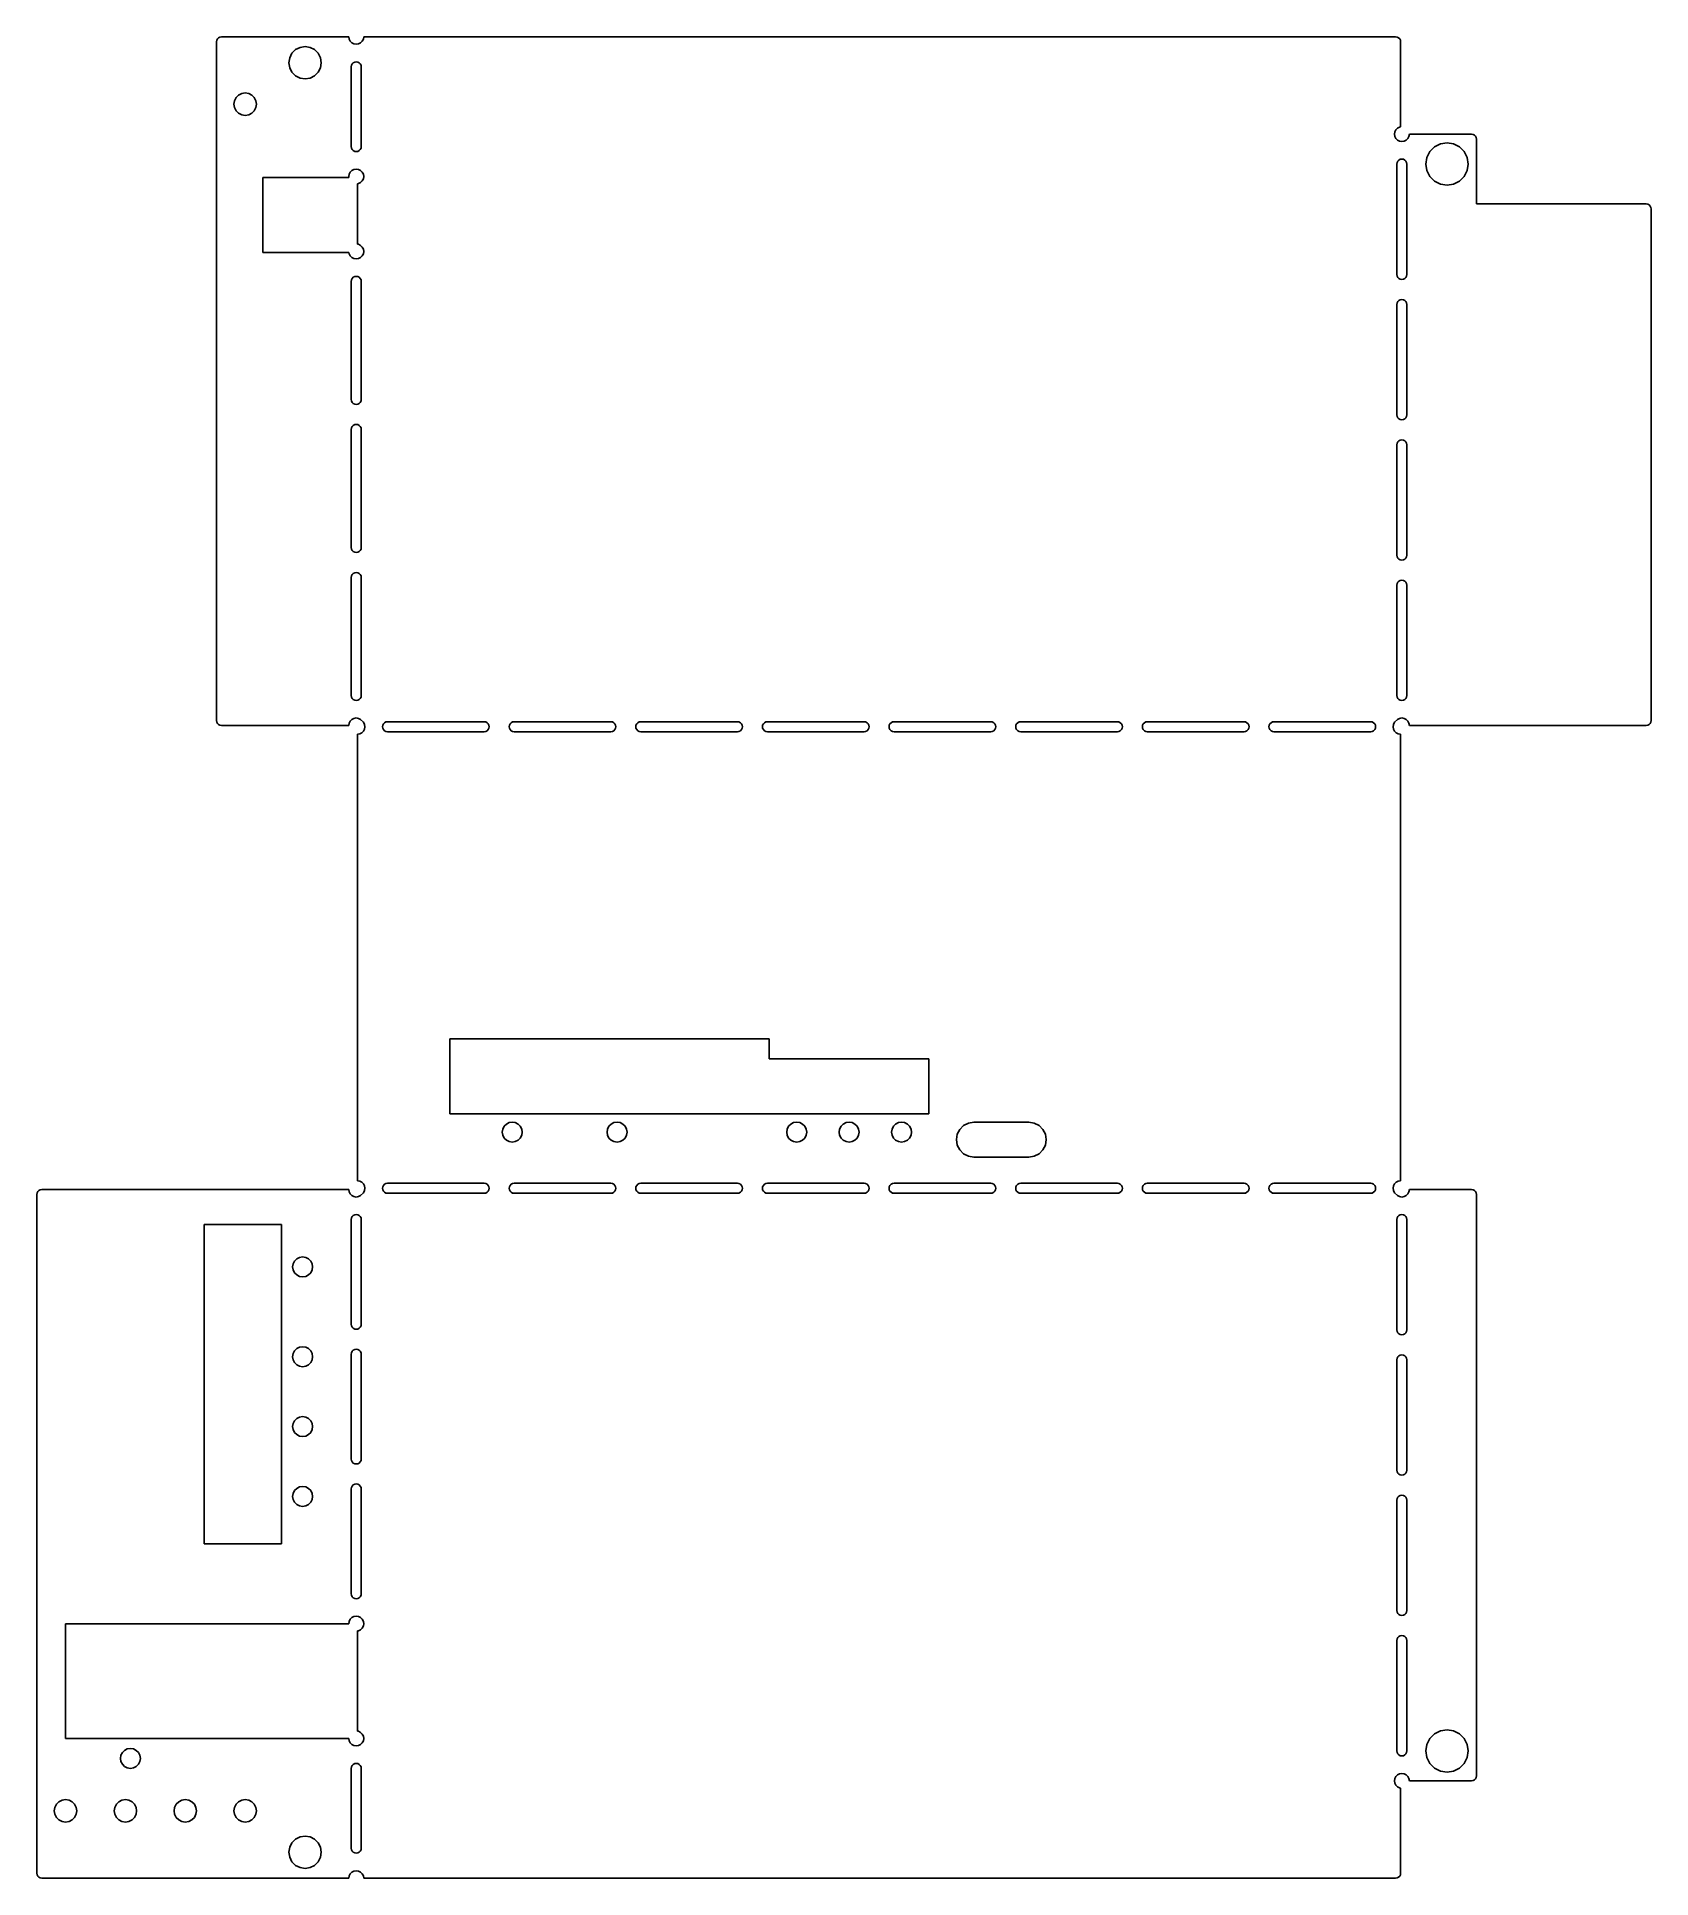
# Model space of a CAD drawing. Header units: metres. Extents: x -32 to 130, y -69 to 115.
import ezdxf

# ---------------------------------------------------------------- set-up
doc = ezdxf.new("R2010")
doc.units = ezdxf.units.M

msp = doc.modelspace()

# ---------------------------------------------------------------- linework, layer by layer
for p, q in [((-14.1005, 114.905), (-14.125, 114.75)), ((-14.125, 114.75), (-14.125, 46.75)), ((-14.0295, 115.044), (-14.1005, 114.905)), ((-13.9189, 115.155), (-14.0295, 115.044)), ((-13.7795, 115.226), (-13.9189, 115.155)), ((-13.625, 115.25), (-13.7795, 115.226)), ((-0.875, 115.25), (-13.625, 115.25)), ((-0.838287, 115.018), (-0.875, 115.25)), ((-0.73175, 114.809), (-0.838287, 115.018)), ((-0.565826, 114.643), (-0.73175, 114.809)), ((-0.35675, 114.537), (-0.565826, 114.643)), ((-0.125, 114.5), (-0.35675, 114.537)), ((0.10675, 114.537), (-0.125, 114.5)), ((0.315826, 114.643), (0.10675, 114.537)), ((0.48175, 114.809), (0.315826, 114.643)), ((0.588287, 115.018), (0.48175, 114.809)), ((0.625, 115.25), (0.588287, 115.018)), ((104, 115.25), (0.625, 115.25)), ((104.155, 115.226), (104, 115.25)), ((104.294, 115.155), (104.155, 115.226)), ((104.405, 115.044), (104.294, 115.155)), ((104.476, 114.905), (104.405, 115.044)), ((104.5, 114.75), (104.476, 114.905)), ((104.5, 106.23), (104.5, 114.75)), ((-6.875, 112.65), (-6.79546, 113.152)), ((-6.79546, 112.148), (-6.875, 112.65)), ((-6.79546, 113.152), (-6.56465, 113.605)), ((-6.56465, 113.605), (-6.20514, 113.965)), ((-6.20514, 113.965), (-5.75215, 114.195)), ((-5.75215, 114.195), (-5.25, 114.275)), ((-5.25, 114.275), (-4.74783, 114.195)), ((-4.74783, 114.195), (-4.29485, 113.965)), ((-4.29485, 113.965), (-3.93533, 113.605)), ((-3.93533, 113.605), (-3.70453, 113.152)), ((-3.70453, 113.152), (-3.625, 112.65)), ((-3.625, 112.65), (-3.70453, 112.148)), ((-0.529495, 112.544), (-0.418884, 112.655)), ((-0.418884, 112.655), (-0.279495, 112.726)), ((-0.279495, 112.726), (-0.125, 112.75)), ((-0.125, 112.75), (0.029495, 112.726)), ((0.029495, 112.726), (0.168884, 112.655)), ((0.168884, 112.655), (0.279495, 112.544)), ((-6.56465, 111.695), (-6.79546, 112.148)), ((-6.20514, 111.335), (-6.56465, 111.695)), ((-5.75215, 111.105), (-6.20514, 111.335)), ((-5.25, 111.025), (-5.75215, 111.105)), ((-4.74783, 111.105), (-5.25, 111.025)), ((-4.29485, 111.335), (-4.74783, 111.105)), ((-3.93533, 111.695), (-4.29485, 111.335)), ((-3.70453, 112.148), (-3.93533, 111.695)), ((-0.625, 112.25), (-0.600525, 112.405)), ((-0.625, 104.25), (-0.625, 112.25)), ((-0.600525, 112.405), (-0.529495, 112.544)), ((0.279495, 112.544), (0.350525, 112.405)), ((0.350525, 112.405), (0.375, 112.25)), ((0.375, 112.25), (0.375, 104.25)), ((-12.3199, 108.848), (-12.1601, 109.161)), ((-12.1601, 109.161), (-11.9113, 109.41)), ((-11.9113, 109.41), (-11.5976, 109.57)), ((-11.5976, 109.57), (-11.25, 109.625)), ((-11.25, 109.625), (-10.9023, 109.57)), ((-10.9023, 109.57), (-10.5887, 109.41)), ((-10.5887, 109.41), (-10.3398, 109.161)), ((-10.3398, 109.161), (-10.1801, 108.848)), ((-12.375, 108.5), (-12.3199, 108.848)), ((-12.3199, 108.152), (-12.375, 108.5)), ((-12.1601, 107.839), (-12.3199, 108.152)), ((-11.9113, 107.59), (-12.1601, 107.839)), ((-11.5976, 107.43), (-11.9113, 107.59)), ((-11.25, 107.375), (-11.5976, 107.43)), ((-10.9023, 107.43), (-11.25, 107.375)), ((-10.5887, 107.59), (-10.9023, 107.43)), ((-10.3398, 107.839), (-10.5887, 107.59)), ((-10.1801, 108.152), (-10.3398, 107.839)), ((-10.1801, 108.848), (-10.125, 108.5)), ((-10.125, 108.5), (-10.1801, 108.152)), ((103.875, 105.5), (103.912, 105.732)), ((103.912, 105.268), (103.875, 105.5)), ((103.912, 105.732), (104.018, 105.941)), ((104.018, 105.059), (103.912, 105.268)), ((104.018, 105.941), (104.184, 106.107)), ((104.184, 106.107), (104.393, 106.213)), ((104.393, 106.213), (104.5, 106.23)), ((105.338, 105.268), (105.232, 105.059)), ((105.375, 105.5), (105.338, 105.268)), ((111.6, 105.5), (105.375, 105.5)), ((111.755, 105.476), (111.6, 105.5)), ((111.894, 105.405), (111.755, 105.476)), ((112.005, 105.294), (111.894, 105.405)), ((112.076, 105.155), (112.005, 105.294)), ((-0.600525, 104.095), (-0.625, 104.25)), ((-0.529495, 103.956), (-0.600525, 104.095)), ((-0.418884, 103.845), (-0.529495, 103.956)), ((-0.279495, 103.774), (-0.418884, 103.845)), ((-0.125, 103.75), (-0.279495, 103.774)), ((0.029495, 103.774), (-0.125, 103.75)), ((0.168884, 103.845), (0.029495, 103.774)), ((0.279495, 103.956), (0.168884, 103.845)), ((0.350525, 104.095), (0.279495, 103.956)), ((0.375, 104.25), (0.350525, 104.095)), ((104.184, 104.893), (104.018, 105.059)), ((104.393, 104.787), (104.184, 104.893)), ((104.625, 104.75), (104.393, 104.787)), ((104.857, 104.787), (104.625, 104.75)), ((105.066, 104.893), (104.857, 104.787)), ((105.232, 105.059), (105.066, 104.893)), ((107.129, 103.157), (107.431, 103.749)), ((107.431, 103.749), (107.901, 104.219)), ((107.901, 104.219), (108.493, 104.521)), ((108.493, 104.521), (109.15, 104.625)), ((109.15, 104.625), (109.807, 104.521)), ((109.807, 104.521), (110.399, 104.219)), ((110.399, 104.219), (110.869, 103.749)), ((110.869, 103.749), (111.171, 103.157)), ((112.1, 105), (112.076, 105.155)), ((112.1, 98.5), (112.1, 105)), ((-0.875, 101.25), (-0.838287, 101.482)), ((-0.838287, 101.482), (-0.73175, 101.691)), ((-0.73175, 101.691), (-0.565826, 101.857)), ((-0.565826, 101.857), (-0.35675, 101.963)), ((-0.35675, 101.963), (-0.125, 102)), ((-0.125, 102), (0.10675, 101.963)), ((0.10675, 101.963), (0.315826, 101.857)), ((0.315826, 101.857), (0.48175, 101.691)), ((0.48175, 101.691), (0.588287, 101.482)), ((0.588287, 101.482), (0.625, 101.25)), ((104.125, 102.5), (104.149, 102.655)), ((104.125, 91.4375), (104.125, 102.5)), ((104.149, 102.655), (104.22, 102.794)), ((104.22, 102.794), (104.331, 102.905)), ((104.331, 102.905), (104.47, 102.976)), ((104.47, 102.976), (104.625, 103)), ((104.625, 103), (104.78, 102.976)), ((104.78, 102.976), (104.919, 102.905)), ((104.919, 102.905), (105.03, 102.794)), ((105.03, 102.794), (105.101, 102.655)), ((105.101, 102.655), (105.125, 102.5)), ((105.125, 102.5), (105.125, 91.4375)), ((107.025, 102.5), (107.129, 103.157)), ((107.129, 101.843), (107.025, 102.5)), ((107.431, 101.251), (107.129, 101.843)), ((111.171, 101.843), (110.869, 101.251)), ((111.171, 103.157), (111.275, 102.5)), ((111.275, 102.5), (111.171, 101.843)), ((-9.5, 93.65), (-9.5, 101.15)), ((-9.5, 101.15), (-0.859146, 101.15)), ((-0.859146, 101.15), (-0.875, 101.25)), ((0.10675, 100.537), (0, 100.52)), ((0, 100.52), (0, 94.4802)), ((0.315826, 100.643), (0.10675, 100.537)), ((0.48175, 100.809), (0.315826, 100.643)), ((0.588287, 101.018), (0.48175, 100.809)), ((0.625, 101.25), (0.588287, 101.018)), ((107.901, 100.781), (107.431, 101.251)), ((108.493, 100.479), (107.901, 100.781)), ((109.15, 100.375), (108.493, 100.479)), ((109.807, 100.479), (109.15, 100.375)), ((110.399, 100.781), (109.807, 100.479)), ((110.869, 101.251), (110.399, 100.781)), ((129.1, 98.5), (112.1, 98.5)), ((129.255, 98.4755), (129.1, 98.5)), ((129.394, 98.4045), (129.255, 98.4755)), ((129.505, 98.2939), (129.394, 98.4045)), ((129.576, 98.1545), (129.505, 98.2939)), ((129.6, 98), (129.576, 98.1545)), ((129.6, 46.75), (129.6, 98)), ((0, 94.4802), (0.10675, 94.4633)), ((0.10675, 94.4633), (0.315826, 94.3568)), ((0.315826, 94.3568), (0.48175, 94.1908)), ((0.48175, 94.1908), (0.588287, 93.9818)), ((-0.859161, 93.65), (-9.5, 93.65)), ((-0.838287, 93.5182), (-0.859161, 93.65)), ((-0.73175, 93.3092), (-0.838287, 93.5182)), ((-0.565826, 93.1432), (-0.73175, 93.3092)), ((-0.35675, 93.0367), (-0.565826, 93.1432)), ((-0.125, 93), (-0.35675, 93.0367)), ((0.10675, 93.0367), (-0.125, 93)), ((0.315826, 93.1432), (0.10675, 93.0367)), ((0.48175, 93.3092), (0.315826, 93.1432)), ((0.588287, 93.5182), (0.48175, 93.3092)), ((0.588287, 93.9818), (0.625, 93.75)), ((0.625, 93.75), (0.588287, 93.5182)), ((-0.625, 90.75), (-0.600525, 90.9045)), ((-0.625, 78.9167), (-0.625, 90.75)), ((-0.600525, 90.9045), (-0.529495, 91.0439)), ((-0.529495, 91.0439), (-0.418884, 91.1545)), ((-0.418884, 91.1545), (-0.279495, 91.2255)), ((-0.279495, 91.2255), (-0.125, 91.25)), ((-0.125, 91.25), (0.029495, 91.2255)), ((0.029495, 91.2255), (0.168884, 91.1545)), ((0.168884, 91.1545), (0.279495, 91.0439)), ((0.279495, 91.0439), (0.350525, 90.9045)), ((0.350525, 90.9045), (0.375, 90.75)), ((0.375, 90.75), (0.375, 78.9167)), ((104.149, 91.283), (104.125, 91.4375)), ((104.22, 91.1436), (104.149, 91.283)), ((104.331, 91.033), (104.22, 91.1436)), ((104.47, 90.962), (104.331, 91.033)), ((104.625, 90.9375), (104.47, 90.962)), ((104.78, 90.962), (104.625, 90.9375)), ((104.919, 91.033), (104.78, 90.962)), ((105.03, 91.1436), (104.919, 91.033)), ((105.101, 91.283), (105.03, 91.1436)), ((105.125, 91.4375), (105.101, 91.283)), ((104.125, 88.4375), (104.149, 88.592)), ((104.149, 88.592), (104.22, 88.7314)), ((104.22, 88.7314), (104.331, 88.842)), ((104.331, 88.842), (104.47, 88.913)), ((104.47, 88.913), (104.625, 88.9375)), ((104.625, 88.9375), (104.78, 88.913)), ((104.78, 88.913), (104.919, 88.842)), ((104.919, 88.842), (105.03, 88.7314)), ((105.03, 88.7314), (105.101, 88.592)), ((105.101, 88.592), (105.125, 88.4375)), ((104.125, 77.375), (104.125, 88.4375)), ((105.125, 88.4375), (105.125, 77.375)), ((-0.600525, 78.7622), (-0.625, 78.9167)), ((-0.529495, 78.6228), (-0.600525, 78.7622)), ((-0.418884, 78.5122), (-0.529495, 78.6228)), ((-0.279495, 78.4411), (-0.418884, 78.5122)), ((-0.125, 78.4167), (-0.279495, 78.4411)), ((0.029495, 78.4411), (-0.125, 78.4167)), ((0.168884, 78.5121), (0.029495, 78.4411)), ((0.279495, 78.6228), (0.168884, 78.5121)), ((0.350525, 78.7621), (0.279495, 78.6228)), ((0.375, 78.9167), (0.350525, 78.7621)), ((-0.625, 75.9167), (-0.600525, 76.0712)), ((-0.625, 64.0833), (-0.625, 75.9167)), ((-0.600525, 76.0712), (-0.529495, 76.2106)), ((-0.529495, 76.2106), (-0.418884, 76.3212)), ((-0.418884, 76.3212), (-0.279495, 76.3922)), ((-0.279495, 76.3922), (-0.125, 76.4167)), ((-0.125, 76.4167), (0.029495, 76.3922)), ((0.029495, 76.3922), (0.168884, 76.3212)), ((0.168884, 76.3212), (0.279495, 76.2106)), ((0.279495, 76.2106), (0.350525, 76.0712)), ((0.350525, 76.0712), (0.375, 75.9167)), ((0.375, 75.9167), (0.375, 64.0833)), ((104.149, 77.2205), (104.125, 77.375)), ((104.22, 77.0811), (104.149, 77.2205)), ((104.331, 76.9705), (104.22, 77.0811)), ((104.47, 76.8995), (104.331, 76.9705)), ((104.625, 76.875), (104.47, 76.8995)), ((104.78, 76.8995), (104.625, 76.875)), ((104.919, 76.9705), (104.78, 76.8995)), ((105.03, 77.0811), (104.919, 76.9705)), ((105.101, 77.2205), (105.03, 77.0811)), ((105.125, 77.375), (105.101, 77.2205)), ((104.125, 74.375), (104.149, 74.5295)), ((104.125, 63.3125), (104.125, 74.375)), ((104.149, 74.5295), (104.22, 74.6689)), ((104.22, 74.6689), (104.331, 74.7795)), ((104.331, 74.7795), (104.47, 74.8505)), ((104.47, 74.8505), (104.625, 74.875)), ((104.625, 74.875), (104.78, 74.8505)), ((104.78, 74.8505), (104.919, 74.7795)), ((104.919, 74.7795), (105.03, 74.6689)), ((105.03, 74.6689), (105.101, 74.5295)), ((105.101, 74.5295), (105.125, 74.375)), ((105.125, 74.375), (105.125, 63.3125)), ((-0.600525, 63.9288), (-0.625, 64.0833)), ((-0.529495, 63.7894), (-0.600525, 63.9288)), ((-0.418884, 63.6788), (-0.529495, 63.7894)), ((-0.279495, 63.6078), (-0.418884, 63.6788)), ((-0.125, 63.5833), (-0.279495, 63.6078)), ((0.029495, 63.6078), (-0.125, 63.5833)), ((0.168884, 63.6788), (0.029495, 63.6078)), ((0.279495, 63.7894), (0.168884, 63.6788)), ((0.350525, 63.9288), (0.279495, 63.7894)), ((0.375, 64.0833), (0.350525, 63.9288)), ((104.149, 63.158), (104.125, 63.3125)), ((104.22, 63.0186), (104.149, 63.158)), ((104.331, 62.908), (104.22, 63.0186)), ((104.47, 62.837), (104.331, 62.908)), ((104.625, 62.8125), (104.47, 62.837)), ((104.78, 62.837), (104.625, 62.8125)), ((104.919, 62.908), (104.78, 62.837)), ((105.03, 63.0186), (104.919, 62.908)), ((105.101, 63.158), (105.03, 63.0186)), ((105.125, 63.3125), (105.101, 63.158)), ((-0.625, 61.0833), (-0.600525, 61.2378)), ((-0.625, 49.25), (-0.625, 61.0833)), ((-0.600525, 61.2378), (-0.529495, 61.3772)), ((-0.529495, 61.3772), (-0.418884, 61.4878)), ((-0.418884, 61.4878), (-0.279495, 61.5589)), ((-0.279495, 61.5589), (-0.125, 61.5833)), ((-0.125, 61.5833), (0.029495, 61.5589)), ((0.029495, 61.5589), (0.168884, 61.4878)), ((0.168884, 61.4878), (0.279495, 61.3772)), ((0.279495, 61.3772), (0.350525, 61.2378)), ((0.350525, 61.2378), (0.375, 61.0833)), ((0.375, 61.0833), (0.375, 49.25)), ((104.125, 60.3125), (104.149, 60.467)), ((104.125, 49.25), (104.125, 60.3125)), ((104.149, 60.467), (104.22, 60.6064)), ((104.22, 60.6064), (104.331, 60.717)), ((104.331, 60.717), (104.47, 60.788)), ((104.47, 60.788), (104.625, 60.8125)), ((104.625, 60.8125), (104.78, 60.788)), ((104.78, 60.788), (104.919, 60.717)), ((104.919, 60.717), (105.03, 60.6064)), ((105.03, 60.6064), (105.101, 60.467)), ((105.101, 60.467), (105.125, 60.3125)), ((105.125, 60.3125), (105.125, 49.25)), ((-0.600525, 49.0955), (-0.625, 49.25)), ((-0.529495, 48.9561), (-0.600525, 49.0955)), ((-0.418884, 48.8455), (-0.529495, 48.9561)), ((-0.279495, 48.7745), (-0.418884, 48.8455)), ((-0.125, 48.75), (-0.279495, 48.7745)), ((0.029495, 48.7745), (-0.125, 48.75)), ((0.168884, 48.8455), (0.029495, 48.7745)), ((0.279495, 48.9561), (0.168884, 48.8455)), ((0.350525, 49.0955), (0.279495, 48.9561)), ((0.375, 49.25), (0.350525, 49.0955)), ((104.149, 49.0955), (104.125, 49.25)), ((104.22, 48.9561), (104.149, 49.0955)), ((104.331, 48.8455), (104.22, 48.9561)), ((104.47, 48.7745), (104.331, 48.8455)), ((104.625, 48.75), (104.47, 48.7745)), ((104.78, 48.7745), (104.625, 48.75)), ((104.919, 48.8455), (104.78, 48.7745)), ((105.03, 48.9561), (104.919, 48.8455)), ((105.101, 49.0955), (105.03, 48.9561)), ((105.125, 49.25), (105.101, 49.0955)), ((-14.125, 46.75), (-14.1005, 46.5955)), ((-14.1005, 46.5955), (-14.0295, 46.4561)), ((-14.0295, 46.4561), (-13.9189, 46.3455)), ((-13.9189, 46.3455), (-13.7795, 46.2745)), ((-13.7795, 46.2745), (-13.625, 46.25)), ((-13.625, 46.25), (-0.875, 46.25)), ((-0.875, 46.25), (-0.838287, 46.4818)), ((-0.838287, 46.4818), (-0.73175, 46.6908)), ((-0.73175, 46.6908), (-0.565826, 46.8568)), ((-0.565826, 46.8568), (-0.35675, 46.9633)), ((-0.35675, 46.9633), (-0.125, 47)), ((-0.125, 47), (0.10675, 46.9633)), ((0.10675, 46.9633), (0.315826, 46.8568)), ((0.315826, 46.8568), (0.60675, 46.5658)), ((0.60675, 46.5658), (0.713287, 46.3568)), ((0.713287, 46.3568), (0.75, 46.125)), ((0.75, 46.125), (0.713287, 45.8932)), ((2.5, 46.125), (2.52446, 46.2795)), ((2.52446, 45.9705), (2.5, 46.125)), ((2.52446, 46.2795), (2.59549, 46.4189)), ((2.59549, 46.4189), (2.7061, 46.5295)), ((2.7061, 46.5295), (2.84549, 46.6005)), ((2.84549, 46.6005), (3, 46.625)), ((3, 46.625), (12.6875, 46.625)), ((12.6875, 46.625), (12.842, 46.6005)), ((12.842, 46.6005), (12.9814, 46.5295)), ((12.9814, 46.5295), (13.092, 46.4189)), ((13.092, 46.4189), (13.163, 46.2795)), ((13.163, 46.2795), (13.1875, 46.125)), ((13.1875, 46.125), (13.163, 45.9705)), ((15.1875, 46.125), (15.212, 46.2795)), ((15.212, 45.9705), (15.1875, 46.125)), ((15.212, 46.2795), (15.283, 46.4189)), ((15.283, 46.4189), (15.3936, 46.5295)), ((15.3936, 46.5295), (15.533, 46.6005)), ((15.533, 46.6005), (15.6875, 46.625)), ((15.6875, 46.625), (25.375, 46.625)), ((25.375, 46.625), (25.5295, 46.6005)), ((25.5295, 46.6005), (25.6689, 46.5295)), ((25.6689, 46.5295), (25.7795, 46.4189)), ((25.7795, 46.4189), (25.8505, 46.2795)), ((25.8505, 46.2795), (25.875, 46.125)), ((25.875, 46.125), (25.8505, 45.9705)), ((27.875, 46.125), (27.8995, 46.2795)), ((27.8995, 45.9705), (27.875, 46.125)), ((27.8995, 46.2795), (27.9705, 46.4189)), ((27.9705, 46.4189), (28.0811, 46.5295)), ((28.0811, 46.5295), (28.2205, 46.6005)), ((28.2205, 46.6005), (28.375, 46.625)), ((28.375, 46.625), (38.0625, 46.625)), ((38.0625, 46.625), (38.217, 46.6005)), ((38.217, 46.6005), (38.3564, 46.5295)), ((38.3564, 46.5295), (38.467, 46.4189)), ((38.467, 46.4189), (38.538, 46.2795)), ((38.538, 46.2795), (38.5625, 46.125)), ((38.5625, 46.125), (38.538, 45.9705)), ((40.5625, 46.125), (40.587, 46.2795)), ((40.587, 45.9705), (40.5625, 46.125)), ((40.587, 46.2795), (40.658, 46.4189)), ((40.658, 46.4189), (40.7686, 46.5295)), ((40.7686, 46.5295), (40.908, 46.6005)), ((40.908, 46.6005), (41.0625, 46.625)), ((41.0625, 46.625), (50.75, 46.625)), ((50.75, 46.625), (50.9045, 46.6005)), ((50.9045, 46.6005), (51.0439, 46.5295)), ((51.0439, 46.5295), (51.1545, 46.4189)), ((51.1545, 46.4189), (51.2255, 46.2795)), ((51.2255, 46.2795), (51.25, 46.125)), ((51.25, 46.125), (51.2255, 45.9705)), ((53.25, 46.125), (53.2745, 46.2795)), ((53.2745, 45.9705), (53.25, 46.125)), ((53.2745, 46.2795), (53.3455, 46.4189)), ((53.3455, 46.4189), (53.4561, 46.5295)), ((53.4561, 46.5295), (53.5955, 46.6005)), ((53.5955, 46.6005), (53.75, 46.625)), ((53.75, 46.625), (63.4375, 46.625)), ((63.4375, 46.625), (63.592, 46.6005)), ((63.592, 46.6005), (63.7314, 46.5295)), ((63.7314, 46.5295), (63.842, 46.4189)), ((63.842, 46.4189), (63.913, 46.2795)), ((63.913, 46.2795), (63.9375, 46.125)), ((63.9375, 46.125), (63.913, 45.9705)), ((65.9375, 46.125), (65.962, 46.2795)), ((65.962, 45.9705), (65.9375, 46.125)), ((65.962, 46.2795), (66.033, 46.4189)), ((66.033, 46.4189), (66.1436, 46.5295)), ((66.1436, 46.5295), (66.283, 46.6005)), ((66.283, 46.6005), (66.4375, 46.625)), ((66.4375, 46.625), (76.125, 46.625)), ((76.125, 46.625), (76.2795, 46.6005)), ((76.2795, 46.6005), (76.4189, 46.5295)), ((76.4189, 46.5295), (76.5295, 46.4189)), ((76.5295, 46.4189), (76.6005, 46.2795)), ((76.6005, 46.2795), (76.625, 46.125)), ((76.625, 46.125), (76.6005, 45.9705)), ((78.625, 46.125), (78.6495, 46.2795)), ((78.6495, 45.9705), (78.625, 46.125)), ((78.6495, 46.2795), (78.7205, 46.4189)), ((78.7205, 46.4189), (78.8311, 46.5295)), ((78.8311, 46.5295), (78.9705, 46.6005)), ((78.9705, 46.6005), (79.125, 46.625)), ((79.125, 46.625), (88.8125, 46.625)), ((88.8125, 46.625), (88.967, 46.6005)), ((88.967, 46.6005), (89.1064, 46.5295)), ((89.1064, 46.5295), (89.217, 46.4189)), ((89.217, 46.4189), (89.288, 46.2795)), ((89.288, 46.2795), (89.3125, 46.125)), ((89.3125, 46.125), (89.288, 45.9705)), ((91.3125, 46.125), (91.337, 46.2795)), ((91.337, 45.9705), (91.3125, 46.125)), ((91.337, 46.2795), (91.408, 46.4189)), ((91.408, 46.4189), (91.5186, 46.5295)), ((91.5186, 46.5295), (91.658, 46.6005)), ((91.658, 46.6005), (91.8125, 46.625)), ((91.8125, 46.625), (101.5, 46.625)), ((101.5, 46.625), (101.655, 46.6005)), ((101.655, 46.6005), (101.794, 46.5295)), ((101.794, 46.5295), (101.905, 46.4189)), ((101.905, 46.4189), (101.976, 46.2795)), ((101.976, 46.2795), (102, 46.125)), ((102, 46.125), (101.976, 45.9705)), ((103.75, 46.125), (103.787, 46.3568)), ((103.787, 45.8932), (103.75, 46.125)), ((103.787, 46.3568), (103.893, 46.5658)), ((103.893, 46.5658), (104.184, 46.8568)), ((104.184, 46.8568), (104.393, 46.9633)), ((104.393, 46.9633), (104.625, 47)), ((104.625, 47), (104.857, 46.9633)), ((104.857, 46.9633), (105.066, 46.8568)), ((105.066, 46.8568), (105.232, 46.6908)), ((105.232, 46.6908), (105.338, 46.4818)), ((105.338, 46.4818), (105.375, 46.25)), ((105.375, 46.25), (129.1, 46.25)), ((129.1, 46.25), (129.255, 46.2745)), ((129.255, 46.2745), (129.394, 46.3455)), ((129.394, 46.3455), (129.505, 46.4561)), ((129.505, 46.4561), (129.576, 46.5955)), ((129.576, 46.5955), (129.6, 46.75)), ((0.23175, 45.4117), (0, 45.375)), ((0, 45.375), (0, 0.625)), ((0.440826, 45.5182), (0.23175, 45.4117)), ((0.60675, 45.6842), (0.440826, 45.5182)), ((0.713287, 45.8932), (0.60675, 45.6842)), ((2.59549, 45.8311), (2.52446, 45.9705)), ((2.7061, 45.7205), (2.59549, 45.8311)), ((2.84549, 45.6495), (2.7061, 45.7205)), ((3, 45.625), (2.84549, 45.6495)), ((12.6875, 45.625), (3, 45.625)), ((12.842, 45.6495), (12.6875, 45.625)), ((12.9814, 45.7205), (12.842, 45.6495)), ((13.092, 45.8311), (12.9814, 45.7205)), ((13.163, 45.9705), (13.092, 45.8311)), ((15.283, 45.8311), (15.212, 45.9705)), ((15.3936, 45.7205), (15.283, 45.8311)), ((15.533, 45.6495), (15.3936, 45.7205)), ((15.6875, 45.625), (15.533, 45.6495)), ((25.375, 45.625), (15.6875, 45.625)), ((25.5295, 45.6495), (25.375, 45.625)), ((25.6689, 45.7205), (25.5295, 45.6495)), ((25.7795, 45.8311), (25.6689, 45.7205)), ((25.8505, 45.9705), (25.7795, 45.8311)), ((27.9705, 45.8311), (27.8995, 45.9705)), ((28.0811, 45.7205), (27.9705, 45.8311)), ((28.2205, 45.6495), (28.0811, 45.7205)), ((28.375, 45.625), (28.2205, 45.6495)), ((38.0625, 45.625), (28.375, 45.625)), ((38.217, 45.6495), (38.0625, 45.625)), ((38.3564, 45.7205), (38.217, 45.6495)), ((38.467, 45.8311), (38.3564, 45.7205)), ((38.538, 45.9705), (38.467, 45.8311)), ((40.658, 45.8311), (40.587, 45.9705)), ((40.7686, 45.7205), (40.658, 45.8311)), ((40.908, 45.6495), (40.7686, 45.7205)), ((41.0625, 45.625), (40.908, 45.6495)), ((50.75, 45.625), (41.0625, 45.625)), ((50.9045, 45.6495), (50.75, 45.625)), ((51.0439, 45.7205), (50.9045, 45.6495)), ((51.1545, 45.8311), (51.0439, 45.7205)), ((51.2255, 45.9705), (51.1545, 45.8311)), ((53.3455, 45.8311), (53.2745, 45.9705)), ((53.4561, 45.7205), (53.3455, 45.8311)), ((53.5955, 45.6495), (53.4561, 45.7205)), ((53.75, 45.625), (53.5955, 45.6495)), ((63.4375, 45.625), (53.75, 45.625)), ((63.592, 45.6495), (63.4375, 45.625)), ((63.7314, 45.7205), (63.592, 45.6495)), ((63.842, 45.8311), (63.7314, 45.7205)), ((63.913, 45.9705), (63.842, 45.8311)), ((66.033, 45.8311), (65.962, 45.9705)), ((66.1436, 45.7205), (66.033, 45.8311)), ((66.283, 45.6495), (66.1436, 45.7205)), ((66.4375, 45.625), (66.283, 45.6495)), ((76.125, 45.625), (66.4375, 45.625)), ((76.2795, 45.6495), (76.125, 45.625)), ((76.4189, 45.7205), (76.2795, 45.6495)), ((76.5295, 45.8311), (76.4189, 45.7205)), ((76.6005, 45.9705), (76.5295, 45.8311)), ((78.7205, 45.8311), (78.6495, 45.9705)), ((78.8311, 45.7205), (78.7205, 45.8311)), ((78.9705, 45.6495), (78.8311, 45.7205)), ((79.125, 45.625), (78.9705, 45.6495)), ((88.8125, 45.625), (79.125, 45.625)), ((88.967, 45.6495), (88.8125, 45.625)), ((89.1064, 45.7205), (88.967, 45.6495)), ((89.217, 45.8311), (89.1064, 45.7205)), ((89.288, 45.9705), (89.217, 45.8311)), ((91.408, 45.8311), (91.337, 45.9705)), ((91.5186, 45.7205), (91.408, 45.8311)), ((91.658, 45.6495), (91.5186, 45.7205)), ((91.8125, 45.625), (91.658, 45.6495)), ((101.5, 45.625), (91.8125, 45.625)), ((101.655, 45.6495), (101.5, 45.625)), ((101.794, 45.7205), (101.655, 45.6495)), ((101.905, 45.8311), (101.794, 45.7205)), ((101.976, 45.9705), (101.905, 45.8311)), ((103.893, 45.6842), (103.787, 45.8932)), ((104.059, 45.5182), (103.893, 45.6842)), ((104.268, 45.4117), (104.059, 45.5182)), ((104.5, 45.375), (104.268, 45.4117)), ((104.5, 0.625), (104.5, 45.375)), ((9.25, 7.34999), (9.25, 14.85)), ((9.25, 14.85), (41.25, 14.85)), ((41.25, 14.85), (41.25, 12.85)), ((41.25, 12.85), (57.25, 12.85)), ((57.25, 12.85), (57.25, 7.34999)), ((57.25, 7.34999), (9.25, 7.34999)), ((14.5, 5.5), (14.5489, 5.80901)), ((14.5489, 5.80901), (14.691, 6.08778)), ((14.691, 6.08778), (14.9122, 6.30901)), ((14.9122, 6.30901), (15.191, 6.45105)), ((15.191, 6.45105), (15.5, 6.5)), ((15.5, 6.5), (15.809, 6.45105)), ((15.809, 6.45105), (16.0878, 6.30901)), ((16.0878, 6.30901), (16.309, 6.08778)), ((16.309, 6.08778), (16.451, 5.80901)), ((16.451, 5.80901), (16.5, 5.5)), ((25, 5.5), (25.0489, 5.80901)), ((25.0489, 5.80901), (25.191, 6.08778)), ((25.191, 6.08778), (25.4122, 6.30901)), ((25.4122, 6.30901), (25.691, 6.45105)), ((25.691, 6.45105), (26, 6.5)), ((26, 6.5), (26.309, 6.45105)), ((26.309, 6.45105), (26.5878, 6.30901)), ((26.5878, 6.30901), (26.809, 6.08778)), ((26.809, 6.08778), (26.951, 5.80901)), ((26.951, 5.80901), (27, 5.5)), ((43, 5.5), (43.0489, 5.80901)), ((43.0489, 5.80901), (43.191, 6.08778)), ((43.191, 6.08778), (43.4122, 6.30901)), ((43.4122, 6.30901), (43.691, 6.45105)), ((43.691, 6.45105), (44, 6.5)), ((44, 6.5), (44.309, 6.45105)), ((44.309, 6.45105), (44.5878, 6.30901)), ((44.5878, 6.30901), (44.809, 6.08778)), ((44.809, 6.08778), (44.951, 5.80901)), ((44.951, 5.80901), (45, 5.5)), ((48.25, 5.5), (48.2989, 5.80901)), ((48.2989, 5.80901), (48.441, 6.08778)), ((48.441, 6.08778), (48.6622, 6.30901)), ((48.6622, 6.30901), (48.941, 6.45105)), ((48.941, 6.45105), (49.25, 6.5)), ((49.25, 6.5), (49.559, 6.45105)), ((49.559, 6.45105), (49.8378, 6.30901)), ((49.8378, 6.30901), (50.059, 6.08778)), ((50.059, 6.08778), (50.201, 5.80901)), ((50.201, 5.80901), (50.25, 5.5)), ((53.5, 5.5), (53.5489, 5.80901)), ((53.5489, 5.80901), (53.691, 6.08778)), ((53.691, 6.08778), (53.9122, 6.30901)), ((53.9122, 6.30901), (54.191, 6.45105)), ((54.191, 6.45105), (54.5, 6.5)), ((54.5, 6.5), (54.809, 6.45105)), ((54.809, 6.45105), (55.0878, 6.30901)), ((55.0878, 6.30901), (55.309, 6.08778)), ((55.309, 6.08778), (55.451, 5.80901)), ((55.451, 5.80901), (55.5, 5.5)), ((60.0856, 5.29077), (60.3342, 5.77861)), ((60.3342, 5.77861), (60.7214, 6.16577)), ((60.7214, 6.16577), (61.2092, 6.41434)), ((61.2092, 6.41434), (61.75, 6.5)), ((61.75, 6.5), (67.25, 6.5)), ((67.25, 6.5), (67.7908, 6.41434)), ((67.7908, 6.41434), (68.2786, 6.16577)), ((68.2786, 6.16577), (68.6658, 5.77861)), ((68.6658, 5.77861), (68.9144, 5.29077)), ((14.5489, 5.19098), (14.5, 5.5)), ((14.691, 4.9122), (14.5489, 5.19098)), ((14.9122, 4.69098), (14.691, 4.9122)), ((15.191, 4.54893), (14.9122, 4.69098)), ((15.5, 4.5), (15.191, 4.54893)), ((15.809, 4.54893), (15.5, 4.5)), ((16.0878, 4.69098), (15.809, 4.54893)), ((16.309, 4.9122), (16.0878, 4.69098)), ((16.451, 5.19098), (16.309, 4.9122)), ((16.5, 5.5), (16.451, 5.19098)), ((25.0489, 5.19098), (25, 5.5)), ((25.191, 4.9122), (25.0489, 5.19098)), ((25.4122, 4.69098), (25.191, 4.9122)), ((25.691, 4.54893), (25.4122, 4.69098)), ((26, 4.5), (25.691, 4.54893)), ((26.309, 4.54893), (26, 4.5)), ((26.5878, 4.69098), (26.309, 4.54893)), ((26.809, 4.9122), (26.5878, 4.69098)), ((26.951, 5.19098), (26.809, 4.9122)), ((27, 5.5), (26.951, 5.19098)), ((43.0489, 5.19098), (43, 5.5)), ((43.191, 4.9122), (43.0489, 5.19098)), ((43.4122, 4.69098), (43.191, 4.9122)), ((43.691, 4.54893), (43.4122, 4.69098)), ((44, 4.5), (43.691, 4.54893)), ((44.309, 4.54893), (44, 4.5)), ((44.5878, 4.69098), (44.309, 4.54893)), ((44.809, 4.9122), (44.5878, 4.69098)), ((44.951, 5.19098), (44.809, 4.9122)), ((45, 5.5), (44.951, 5.19098)), ((48.2989, 5.19098), (48.25, 5.5)), ((48.441, 4.9122), (48.2989, 5.19098)), ((48.6622, 4.69098), (48.441, 4.9122)), ((48.941, 4.54893), (48.6622, 4.69098)), ((49.25, 4.5), (48.941, 4.54893)), ((49.559, 4.54893), (49.25, 4.5)), ((49.8378, 4.69098), (49.559, 4.54893)), ((50.059, 4.9122), (49.8378, 4.69098)), ((50.201, 5.19098), (50.059, 4.9122)), ((50.25, 5.5), (50.201, 5.19098)), ((53.5489, 5.19098), (53.5, 5.5)), ((53.691, 4.9122), (53.5489, 5.19098)), ((53.9122, 4.69098), (53.691, 4.9122)), ((54.191, 4.54893), (53.9122, 4.69098)), ((54.5, 4.5), (54.191, 4.54893)), ((54.809, 4.54893), (54.5, 4.5)), ((55.0878, 4.69098), (54.809, 4.54893)), ((55.309, 4.9122), (55.0878, 4.69098)), ((55.451, 5.19098), (55.309, 4.9122)), ((55.5, 5.5), (55.451, 5.19098)), ((60, 4.75), (60.0856, 5.29077)), ((60.0856, 4.20921), (60, 4.75)), ((60.3342, 3.72137), (60.0856, 4.20921)), ((60.7214, 3.33421), (60.3342, 3.72137)), ((68.6658, 3.72137), (68.2786, 3.33421)), ((68.9144, 4.20921), (68.6658, 3.72137)), ((68.9144, 5.29077), (69, 4.75)), ((69, 4.75), (68.9144, 4.20921)), ((61.2092, 3.08565), (60.7214, 3.33421)), ((61.75, 3), (61.2092, 3.08565)), ((67.25, 3), (61.75, 3)), ((67.7908, 3.08565), (67.25, 3)), ((68.2786, 3.33421), (67.7908, 3.08565)), ((0, 0.625), (0.23175, 0.588287)), ((0.23175, 0.588287), (0.440826, 0.48175)), ((0.440826, 0.48175), (0.60675, 0.315826)), ((0.60675, 0.315826), (0.713287, 0.10675)), ((0.713287, 0.10675), (0.75, -0.125)), ((2.5, -0.125), (2.52446, 0.029495)), ((2.52446, 0.029495), (2.59549, 0.168884)), ((2.59549, 0.168884), (2.7061, 0.279495)), ((2.7061, 0.279495), (2.84549, 0.350525)), ((2.84549, 0.350525), (3, 0.375)), ((3, 0.375), (12.6875, 0.375)), ((12.6875, 0.375), (12.842, 0.350525)), ((12.842, 0.350525), (12.9814, 0.279495)), ((12.9814, 0.279495), (13.092, 0.168884)), ((13.092, 0.168884), (13.163, 0.029495)), ((13.163, 0.029495), (13.1875, -0.125)), ((15.1875, -0.125), (15.212, 0.029495)), ((15.212, 0.029495), (15.283, 0.168884)), ((15.283, 0.168884), (15.3936, 0.279495)), ((15.3936, 0.279495), (15.533, 0.350525)), ((15.533, 0.350525), (15.6875, 0.375)), ((15.6875, 0.375), (25.375, 0.375)), ((25.375, 0.375), (25.5295, 0.350525)), ((25.5295, 0.350525), (25.6689, 0.279495)), ((25.6689, 0.279495), (25.7795, 0.168884)), ((25.7795, 0.168884), (25.8505, 0.029495)), ((25.8505, 0.029495), (25.875, -0.125)), ((27.875, -0.125), (27.8995, 0.029495)), ((27.8995, 0.029495), (27.9705, 0.168884)), ((27.9705, 0.168884), (28.0811, 0.279495)), ((28.0811, 0.279495), (28.2205, 0.350525)), ((28.2205, 0.350525), (28.375, 0.375)), ((28.375, 0.375), (38.0625, 0.375)), ((38.0625, 0.375), (38.217, 0.350525)), ((38.217, 0.350525), (38.3564, 0.279495)), ((38.3564, 0.279495), (38.467, 0.168884)), ((38.467, 0.168884), (38.538, 0.029495)), ((38.538, 0.029495), (38.5625, -0.125)), ((40.5625, -0.125), (40.587, 0.029495)), ((40.587, 0.029495), (40.658, 0.168884)), ((40.658, 0.168884), (40.7686, 0.279495)), ((40.7686, 0.279495), (40.908, 0.350525)), ((40.908, 0.350525), (41.0625, 0.375)), ((41.0625, 0.375), (50.75, 0.375)), ((50.75, 0.375), (50.9045, 0.350525)), ((50.9045, 0.350525), (51.0439, 0.279495)), ((51.0439, 0.279495), (51.1545, 0.168884)), ((51.1545, 0.168884), (51.2255, 0.029495)), ((51.2255, 0.029495), (51.25, -0.125)), ((53.25, -0.125), (53.2745, 0.029495)), ((53.2745, 0.029495), (53.3455, 0.168884)), ((53.3455, 0.168884), (53.4561, 0.279495)), ((53.4561, 0.279495), (53.5955, 0.350525)), ((53.5955, 0.350525), (53.75, 0.375)), ((53.75, 0.375), (63.4375, 0.375)), ((63.4375, 0.375), (63.592, 0.350525)), ((63.592, 0.350525), (63.7314, 0.279495)), ((63.7314, 0.279495), (63.842, 0.168884)), ((63.842, 0.168884), (63.913, 0.029495)), ((63.913, 0.029495), (63.9375, -0.125)), ((65.9375, -0.125), (65.962, 0.029495)), ((65.962, 0.029495), (66.033, 0.168884)), ((66.033, 0.168884), (66.1436, 0.279495)), ((66.1436, 0.279495), (66.283, 0.350525)), ((66.283, 0.350525), (66.4375, 0.375)), ((66.4375, 0.375), (76.125, 0.375)), ((76.125, 0.375), (76.2795, 0.350525)), ((76.2795, 0.350525), (76.4189, 0.279495)), ((76.4189, 0.279495), (76.5295, 0.168884)), ((76.5295, 0.168884), (76.6005, 0.029495)), ((76.6005, 0.029495), (76.625, -0.125)), ((78.625, -0.125), (78.6495, 0.029495)), ((78.6495, 0.029495), (78.7205, 0.168884)), ((78.7205, 0.168884), (78.8311, 0.279495)), ((78.8311, 0.279495), (78.9705, 0.350525)), ((78.9705, 0.350525), (79.125, 0.375)), ((79.125, 0.375), (88.8125, 0.375)), ((88.8125, 0.375), (88.967, 0.350525)), ((88.967, 0.350525), (89.1064, 0.279495)), ((89.1064, 0.279495), (89.217, 0.168884)), ((89.217, 0.168884), (89.288, 0.029495)), ((89.288, 0.029495), (89.3125, -0.125)), ((91.3125, -0.125), (91.337, 0.029495)), ((91.337, 0.029495), (91.408, 0.168884)), ((91.408, 0.168884), (91.5186, 0.279495)), ((91.5186, 0.279495), (91.658, 0.350525)), ((91.658, 0.350525), (91.8125, 0.375)), ((91.8125, 0.375), (101.5, 0.375)), ((101.5, 0.375), (101.655, 0.350525)), ((101.655, 0.350525), (101.794, 0.279495)), ((101.794, 0.279495), (101.905, 0.168884)), ((101.905, 0.168884), (101.976, 0.029495)), ((101.976, 0.029495), (102, -0.125)), ((103.75, -0.125), (103.787, 0.10675)), ((103.787, 0.10675), (103.893, 0.315826)), ((103.893, 0.315826), (104.059, 0.48175)), ((104.059, 0.48175), (104.268, 0.588287)), ((104.268, 0.588287), (104.5, 0.625)), ((-32.1005, -0.59549), (-32.125, -0.749985)), ((-32.125, -0.749985), (-32.125, -68.75)), ((-32.0295, -0.4561), (-32.1005, -0.59549)), ((-31.9189, -0.34549), (-32.0295, -0.4561)), ((-31.7795, -0.27446), (-31.9189, -0.34549)), ((-31.625, -0.25), (-31.7795, -0.27446)), ((-0.875, -0.25), (-31.625, -0.25)), ((-0.838287, -0.48175), (-0.875, -0.25)), ((-0.73175, -0.690826), (-0.838287, -0.48175)), ((-0.565826, -0.85675), (-0.73175, -0.690826)), ((-0.35675, -0.963287), (-0.565826, -0.85675)), ((-0.125, -1), (-0.35675, -0.963287)), ((0.10675, -0.963287), (-0.125, -1)), ((0.315826, -0.85675), (0.10675, -0.963287)), ((0.60675, -0.565826), (0.315826, -0.85675)), ((0.713287, -0.35675), (0.60675, -0.565826)), ((0.75, -0.125), (0.713287, -0.35675)), ((2.52446, -0.279495), (2.5, -0.125)), ((2.59549, -0.418884), (2.52446, -0.279495)), ((2.7061, -0.529495), (2.59549, -0.418884)), ((2.84549, -0.600525), (2.7061, -0.529495)), ((3, -0.625), (2.84549, -0.600525)), ((12.6875, -0.625), (3, -0.625)), ((12.842, -0.600525), (12.6875, -0.625)), ((12.9814, -0.529495), (12.842, -0.600525)), ((13.092, -0.418884), (12.9814, -0.529495)), ((13.163, -0.279495), (13.092, -0.418884)), ((13.1875, -0.125), (13.163, -0.279495)), ((15.212, -0.279495), (15.1875, -0.125)), ((15.283, -0.418884), (15.212, -0.279495)), ((15.3936, -0.529495), (15.283, -0.418884)), ((15.533, -0.600525), (15.3936, -0.529495)), ((15.6875, -0.625), (15.533, -0.600525)), ((25.375, -0.625), (15.6875, -0.625)), ((25.5295, -0.600525), (25.375, -0.625)), ((25.6689, -0.529495), (25.5295, -0.600525)), ((25.7795, -0.418884), (25.6689, -0.529495)), ((25.8505, -0.279495), (25.7795, -0.418884)), ((25.875, -0.125), (25.8505, -0.279495)), ((27.8995, -0.279495), (27.875, -0.125)), ((27.9705, -0.418884), (27.8995, -0.279495)), ((28.0811, -0.529495), (27.9705, -0.418884)), ((28.2205, -0.600525), (28.0811, -0.529495)), ((28.375, -0.625), (28.2205, -0.600525)), ((38.0625, -0.625), (28.375, -0.625)), ((38.217, -0.600525), (38.0625, -0.625)), ((38.3564, -0.529495), (38.217, -0.600525)), ((38.467, -0.418884), (38.3564, -0.529495)), ((38.538, -0.279495), (38.467, -0.418884)), ((38.5625, -0.125), (38.538, -0.279495)), ((40.587, -0.279495), (40.5625, -0.125)), ((40.658, -0.418884), (40.587, -0.279495)), ((40.7686, -0.529495), (40.658, -0.418884)), ((40.908, -0.600525), (40.7686, -0.529495)), ((41.0625, -0.625), (40.908, -0.600525)), ((50.75, -0.625), (41.0625, -0.625)), ((50.9045, -0.600525), (50.75, -0.625)), ((51.0439, -0.529495), (50.9045, -0.600525)), ((51.1545, -0.418884), (51.0439, -0.529495)), ((51.2255, -0.279495), (51.1545, -0.418884)), ((51.25, -0.125), (51.2255, -0.279495)), ((53.2745, -0.279495), (53.25, -0.125)), ((53.3455, -0.418884), (53.2745, -0.279495)), ((53.4561, -0.529495), (53.3455, -0.418884)), ((53.5955, -0.600525), (53.4561, -0.529495)), ((53.75, -0.625), (53.5955, -0.600525)), ((63.4375, -0.625), (53.75, -0.625)), ((63.592, -0.600525), (63.4375, -0.625)), ((63.7314, -0.529495), (63.592, -0.600525)), ((63.842, -0.418884), (63.7314, -0.529495)), ((63.913, -0.279495), (63.842, -0.418884)), ((63.9375, -0.125), (63.913, -0.279495)), ((65.962, -0.279495), (65.9375, -0.125)), ((66.033, -0.418884), (65.962, -0.279495)), ((66.1436, -0.529495), (66.033, -0.418884)), ((66.283, -0.600525), (66.1436, -0.529495)), ((66.4375, -0.625), (66.283, -0.600525)), ((76.125, -0.625), (66.4375, -0.625)), ((76.2795, -0.600525), (76.125, -0.625)), ((76.4189, -0.529495), (76.2795, -0.600525)), ((76.5295, -0.418884), (76.4189, -0.529495)), ((76.6005, -0.279495), (76.5295, -0.418884)), ((76.625, -0.125), (76.6005, -0.279495)), ((78.6495, -0.279495), (78.625, -0.125)), ((78.7205, -0.418884), (78.6495, -0.279495)), ((78.8311, -0.529495), (78.7205, -0.418884)), ((78.9705, -0.600525), (78.8311, -0.529495)), ((79.125, -0.625), (78.9705, -0.600525)), ((88.8125, -0.625), (79.125, -0.625)), ((88.967, -0.600525), (88.8125, -0.625)), ((89.1064, -0.529495), (88.967, -0.600525)), ((89.217, -0.418884), (89.1064, -0.529495)), ((89.288, -0.279495), (89.217, -0.418884)), ((89.3125, -0.125), (89.288, -0.279495)), ((91.337, -0.279495), (91.3125, -0.125)), ((91.408, -0.418884), (91.337, -0.279495)), ((91.5186, -0.529495), (91.408, -0.418884)), ((91.658, -0.600525), (91.5186, -0.529495)), ((91.8125, -0.625), (91.658, -0.600525)), ((101.5, -0.625), (91.8125, -0.625)), ((101.655, -0.600525), (101.5, -0.625)), ((101.794, -0.529495), (101.655, -0.600525)), ((101.905, -0.418884), (101.794, -0.529495)), ((101.976, -0.279495), (101.905, -0.418884)), ((102, -0.125), (101.976, -0.279495)), ((103.787, -0.35675), (103.75, -0.125)), ((103.893, -0.565826), (103.787, -0.35675)), ((104.184, -0.85675), (103.893, -0.565826)), ((104.393, -0.963287), (104.184, -0.85675)), ((104.625, -1), (104.393, -0.963287)), ((104.857, -0.963287), (104.625, -1)), ((105.066, -0.85675), (104.857, -0.963287)), ((105.232, -0.690826), (105.066, -0.85675)), ((105.338, -0.48175), (105.232, -0.690826)), ((105.375, -0.25), (105.338, -0.48175)), ((111.6, -0.25), (105.375, -0.25)), ((111.755, -0.27446), (111.6, -0.25)), ((111.894, -0.34549), (111.755, -0.27446)), ((112.005, -0.4561), (111.894, -0.34549)), ((112.076, -0.59549), (112.005, -0.4561)), ((112.1, -0.75), (112.076, -0.59549)), ((112.1, -59), (112.1, -0.75)), ((-0.625, -3.25), (-0.600525, -3.09549)), ((-0.625, -13.75), (-0.625, -3.25)), ((-0.600525, -3.09549), (-0.529495, -2.9561)), ((-0.529495, -2.9561), (-0.418884, -2.84549)), ((-0.418884, -2.84549), (-0.279495, -2.77446)), ((-0.279495, -2.77446), (-0.125, -2.75)), ((-0.125, -2.75), (0.029495, -2.77446)), ((0.029495, -2.77446), (0.168884, -2.84549)), ((0.168884, -2.84549), (0.279495, -2.9561)), ((0.279495, -2.9561), (0.350525, -3.09549)), ((0.350525, -3.09549), (0.375, -3.25)), ((0.375, -3.25), (0.375, -13.75)), ((104.125, -3.25), (104.149, -3.09549)), ((104.125, -14.3125), (104.125, -3.25)), ((104.149, -3.09549), (104.22, -2.9561)), ((104.22, -2.9561), (104.331, -2.84549)), ((104.331, -2.84549), (104.47, -2.77446)), ((104.47, -2.77446), (104.625, -2.75)), ((104.625, -2.75), (104.78, -2.77446)), ((104.78, -2.77446), (104.919, -2.84549)), ((104.919, -2.84549), (105.03, -2.9561)), ((105.03, -2.9561), (105.101, -3.09549)), ((105.101, -3.09549), (105.125, -3.25)), ((105.125, -3.25), (105.125, -14.3125)), ((-15.35, -35.75), (-15.35, -3.74998)), ((-15.35, -3.74998), (-7.59999, -3.75)), ((-7.59999, -3.75), (-7.59999, -35.75)), ((-6.30901, -7.4122), (-6.08778, -7.19098)), ((-6.08778, -7.19098), (-5.80901, -7.04893)), ((-5.80901, -7.04893), (-5.5, -7)), ((-5.5, -7), (-5.19098, -7.04893)), ((-5.19098, -7.04893), (-4.9122, -7.19098)), ((-4.9122, -7.19098), (-4.69098, -7.4122)), ((-6.5, -8), (-6.45105, -7.69098)), ((-6.45105, -8.30901), (-6.5, -8)), ((-6.45105, -7.69098), (-6.30901, -7.4122)), ((-6.30901, -8.58778), (-6.45105, -8.30901)), ((-6.08778, -8.80901), (-6.30901, -8.58778)), ((-5.80901, -8.95105), (-6.08778, -8.80901)), ((-5.5, -9), (-5.80901, -8.95105)), ((-5.19098, -8.95105), (-5.5, -9)), ((-4.9122, -8.80901), (-5.19098, -8.95105)), ((-4.69098, -8.58778), (-4.9122, -8.80901)), ((-4.69098, -7.4122), (-4.54893, -7.69098)), ((-4.54893, -8.30901), (-4.69098, -8.58778)), ((-4.54893, -7.69098), (-4.5, -8)), ((-4.5, -8), (-4.54893, -8.30901)), ((-0.600525, -13.9045), (-0.625, -13.75)), ((-0.529495, -14.0439), (-0.600525, -13.9045)), ((-0.418884, -14.1545), (-0.529495, -14.0439)), ((-0.279495, -14.2255), (-0.418884, -14.1545)), ((-0.125, -14.25), (-0.279495, -14.2255)), ((0.029495, -14.2255), (-0.125, -14.25)), ((0.168884, -14.1545), (0.029495, -14.2255)), ((0.279495, -14.0439), (0.168884, -14.1545)), ((0.350525, -13.9045), (0.279495, -14.0439)), ((0.375, -13.75), (0.350525, -13.9045)), ((104.149, -14.467), (104.125, -14.3125)), ((104.22, -14.6064), (104.149, -14.467)), ((104.331, -14.717), (104.22, -14.6064)), ((104.47, -14.788), (104.331, -14.717)), ((104.919, -14.717), (104.78, -14.788)), ((105.03, -14.6064), (104.919, -14.717)), ((105.101, -14.467), (105.03, -14.6064)), ((105.125, -14.3125), (105.101, -14.467)), ((-6.45105, -16.691), (-6.30901, -16.4122)), ((-6.30901, -16.4122), (-6.08778, -16.191)), ((-6.08778, -16.191), (-5.80901, -16.0489)), ((-5.80901, -16.0489), (-5.5, -16)), ((-5.5, -16), (-5.19098, -16.0489)), ((-5.19098, -16.0489), (-4.9122, -16.191)), ((-4.9122, -16.191), (-4.69098, -16.4122)), ((-4.69098, -16.4122), (-4.54893, -16.691)), ((-0.625, -16.75), (-0.600525, -16.5955)), ((-0.600525, -16.5955), (-0.529495, -16.4561)), ((-0.529495, -16.4561), (-0.418884, -16.3455)), ((-0.418884, -16.3455), (-0.279495, -16.2745)), ((-0.279495, -16.2745), (-0.125, -16.25)), ((-0.125, -16.25), (0.029495, -16.2745)), ((0.029495, -16.2745), (0.168884, -16.3455)), ((0.168884, -16.3455), (0.279495, -16.4561)), ((0.279495, -16.4561), (0.350525, -16.5955)), ((0.350525, -16.5955), (0.375, -16.75)), ((104.625, -14.8125), (104.47, -14.788)), ((104.78, -14.788), (104.625, -14.8125)), ((-6.5, -17), (-6.45105, -16.691)), ((-6.45105, -17.309), (-6.5, -17)), ((-6.30901, -17.5878), (-6.45105, -17.309)), ((-6.08778, -17.809), (-6.30901, -17.5878)), ((-5.80901, -17.951), (-6.08778, -17.809)), ((-5.5, -18), (-5.80901, -17.951)), ((-5.19098, -17.951), (-5.5, -18)), ((-4.9122, -17.809), (-5.19098, -17.951)), ((-4.69098, -17.5878), (-4.9122, -17.809)), ((-4.54893, -17.309), (-4.69098, -17.5878)), ((-4.54893, -16.691), (-4.5, -17)), ((-4.5, -17), (-4.54893, -17.309)), ((-0.625, -27.25), (-0.625, -16.75)), ((0.375, -16.75), (0.375, -27.25)), ((104.125, -17.3125), (104.149, -17.158)), ((104.125, -28.375), (104.125, -17.3125)), ((104.149, -17.158), (104.22, -17.0186)), ((104.22, -17.0186), (104.331, -16.908)), ((104.331, -16.908), (104.47, -16.837)), ((104.47, -16.837), (104.625, -16.8125)), ((104.625, -16.8125), (104.78, -16.837)), ((104.78, -16.837), (104.919, -16.908)), ((104.919, -16.908), (105.03, -17.0186)), ((105.03, -17.0186), (105.101, -17.158)), ((105.101, -17.158), (105.125, -17.3125)), ((105.125, -17.3125), (105.125, -28.375)), ((-6.5, -24), (-6.45105, -23.691)), ((-6.45105, -23.691), (-6.30901, -23.4122)), ((-6.30901, -23.4122), (-6.08778, -23.191)), ((-6.08778, -23.191), (-5.80901, -23.0489)), ((-5.80901, -23.0489), (-5.5, -23)), ((-5.5, -23), (-5.19098, -23.0489)), ((-5.19098, -23.0489), (-4.9122, -23.191)), ((-4.9122, -23.191), (-4.69098, -23.4122)), ((-4.69098, -23.4122), (-4.54893, -23.691)), ((-4.54893, -23.691), (-4.5, -24)), ((-6.45105, -24.309), (-6.5, -24)), ((-6.30901, -24.5878), (-6.45105, -24.309)), ((-6.08778, -24.809), (-6.30901, -24.5878)), ((-5.80901, -24.951), (-6.08778, -24.809)), ((-5.5, -25), (-5.80901, -24.951)), ((-5.19098, -24.951), (-5.5, -25)), ((-4.9122, -24.809), (-5.19098, -24.951)), ((-4.69098, -24.5878), (-4.9122, -24.809)), ((-4.54893, -24.309), (-4.69098, -24.5878)), ((-4.5, -24), (-4.54893, -24.309)), ((-0.600525, -27.4045), (-0.625, -27.25)), ((-0.529495, -27.5439), (-0.600525, -27.4045)), ((-0.418884, -27.6545), (-0.529495, -27.5439)), ((-0.279495, -27.7255), (-0.418884, -27.6545)), ((0.168884, -27.6545), (0.029495, -27.7255)), ((0.279495, -27.5439), (0.168884, -27.6545)), ((0.350525, -27.4045), (0.279495, -27.5439)), ((0.375, -27.25), (0.350525, -27.4045)), ((-0.125, -27.75), (-0.279495, -27.7255)), ((0.029495, -27.7255), (-0.125, -27.75)), ((104.149, -28.5295), (104.125, -28.375)), ((104.22, -28.6689), (104.149, -28.5295)), ((104.331, -28.7795), (104.22, -28.6689)), ((104.47, -28.8505), (104.331, -28.7795)), ((104.625, -28.875), (104.47, -28.8505)), ((104.78, -28.8505), (104.625, -28.875)), ((104.919, -28.7795), (104.78, -28.8505)), ((105.03, -28.6689), (104.919, -28.7795)), ((105.101, -28.5295), (105.03, -28.6689)), ((105.125, -28.375), (105.101, -28.5295)), ((-6.5, -31), (-6.45105, -30.691)), ((-6.45105, -31.309), (-6.5, -31)), ((-6.45105, -30.691), (-6.30901, -30.4122)), ((-6.30901, -31.5878), (-6.45105, -31.309)), ((-6.30901, -30.4122), (-6.08778, -30.191)), ((-6.08778, -30.191), (-5.80901, -30.0489)), ((-5.80901, -30.0489), (-5.5, -30)), ((-5.5, -30), (-5.19098, -30.0489)), ((-5.19098, -30.0489), (-4.9122, -30.191)), ((-4.9122, -30.191), (-4.69098, -30.4122)), ((-4.69098, -30.4122), (-4.54893, -30.691)), ((-4.54893, -31.309), (-4.69098, -31.5878)), ((-4.54893, -30.691), (-4.5, -31)), ((-4.5, -31), (-4.54893, -31.309)), ((-0.625, -30.25), (-0.600525, -30.0955)), ((-0.625, -40.75), (-0.625, -30.25)), ((-0.600525, -30.0955), (-0.529495, -29.9561)), ((-0.529495, -29.9561), (-0.418884, -29.8455)), ((-0.418884, -29.8455), (-0.279495, -29.7745)), ((-0.279495, -29.7745), (-0.125, -29.75)), ((-0.125, -29.75), (0.029495, -29.7745)), ((0.029495, -29.7745), (0.168884, -29.8455)), ((0.168884, -29.8455), (0.279495, -29.9561)), ((0.279495, -29.9561), (0.350525, -30.0955)), ((0.350525, -30.0955), (0.375, -30.25)), ((0.375, -30.25), (0.375, -40.75)), ((104.125, -31.375), (104.149, -31.2205)), ((104.149, -31.2205), (104.22, -31.0811)), ((104.22, -31.0811), (104.331, -30.9705)), ((104.331, -30.9705), (104.47, -30.8995)), ((104.47, -30.8995), (104.625, -30.875)), ((104.625, -30.875), (104.78, -30.8995)), ((104.78, -30.8995), (104.919, -30.9705)), ((104.919, -30.9705), (105.03, -31.0811)), ((105.03, -31.0811), (105.101, -31.2205)), ((105.101, -31.2205), (105.125, -31.375)), ((-6.08778, -31.809), (-6.30901, -31.5878)), ((-5.80901, -31.951), (-6.08778, -31.809)), ((-5.5, -32), (-5.80901, -31.951)), ((-5.19098, -31.951), (-5.5, -32)), ((-4.9122, -31.809), (-5.19098, -31.951)), ((-4.69098, -31.5878), (-4.9122, -31.809)), ((104.125, -42.4375), (104.125, -31.375)), ((105.125, -31.375), (105.125, -42.4375)), ((-7.59999, -35.75), (-15.35, -35.75)), ((-0.600525, -40.9045), (-0.625, -40.75)), ((-0.529495, -41.0439), (-0.600525, -40.9045)), ((-0.418884, -41.1545), (-0.529495, -41.0439)), ((-0.279495, -41.2255), (-0.418884, -41.1545)), ((-0.125, -41.25), (-0.279495, -41.2255)), ((0.029495, -41.2255), (-0.125, -41.25)), ((0.168884, -41.1545), (0.029495, -41.2255)), ((0.279495, -41.0439), (0.168884, -41.1545)), ((0.350525, -40.9045), (0.279495, -41.0439)), ((0.375, -40.75), (0.350525, -40.9045)), ((-29.25, -55.25), (-29.25, -43.75)), ((-29.25, -43.75), (-0.875, -43.75)), ((-0.875, -43.75), (-0.838287, -43.5182)), ((-0.838287, -43.5182), (-0.73175, -43.3092)), ((-0.73175, -43.3092), (-0.565826, -43.1432)), ((-0.565826, -43.1432), (-0.35675, -43.0367)), ((-0.35675, -43.0367), (-0.125, -43)), ((-0.125, -43), (0.10675, -43.0367)), ((0.10675, -43.0367), (0.315826, -43.1432)), ((0.315826, -43.1432), (0.48175, -43.3092)), ((0.48175, -44.1908), (0.315826, -44.3568)), ((0.48175, -43.3092), (0.588287, -43.5182)), ((0.588287, -43.9818), (0.48175, -44.1908)), ((0.588287, -43.5182), (0.625, -43.75)), ((0.625, -43.75), (0.588287, -43.9818)), ((104.149, -42.592), (104.125, -42.4375)), ((104.22, -42.7314), (104.149, -42.592)), ((104.331, -42.842), (104.22, -42.7314)), ((104.47, -42.913), (104.331, -42.842)), ((104.625, -42.9375), (104.47, -42.913)), ((104.78, -42.913), (104.625, -42.9375)), ((104.919, -42.842), (104.78, -42.913)), ((105.03, -42.7314), (104.919, -42.842)), ((105.101, -42.592), (105.03, -42.7314)), ((105.125, -42.4375), (105.101, -42.592)), ((0.10675, -44.4633), (0, -44.4802)), ((0, -44.4802), (0, -54.5198)), ((0.315826, -44.3568), (0.10675, -44.4633)), ((104.125, -45.4375), (104.149, -45.283)), ((104.125, -56.5), (104.125, -45.4375)), ((104.149, -45.283), (104.22, -45.1436)), ((104.22, -45.1436), (104.331, -45.033)), ((104.331, -45.033), (104.47, -44.962)), ((104.47, -44.962), (104.625, -44.9375)), ((104.625, -44.9375), (104.78, -44.962)), ((104.78, -44.962), (104.919, -45.033)), ((104.919, -45.033), (105.03, -45.1436)), ((105.03, -45.1436), (105.101, -45.283)), ((105.101, -45.283), (105.125, -45.4375)), ((105.125, -45.4375), (105.125, -56.5)), ((-0.875, -55.25), (-29.25, -55.25)), ((-0.838287, -55.4818), (-0.875, -55.25)), ((0, -54.5198), (0.10675, -54.5367)), ((0.10675, -54.5367), (0.315826, -54.6432)), ((0.315826, -54.6432), (0.48175, -54.8092)), ((0.48175, -54.8092), (0.588287, -55.0182)), ((0.588287, -55.0182), (0.625, -55.25)), ((0.625, -55.25), (0.588287, -55.4818)), ((107.129, -55.8433), (107.431, -55.2509)), ((107.431, -55.2509), (107.901, -54.7808)), ((107.901, -54.7808), (108.493, -54.479)), ((108.493, -54.479), (109.15, -54.375)), ((109.15, -54.375), (109.807, -54.479)), ((109.807, -54.479), (110.399, -54.7808)), ((110.399, -54.7808), (110.869, -55.2509)), ((110.869, -55.2509), (111.171, -55.8433)), ((-23.75, -57.25), (-23.701, -56.941)), ((-23.701, -56.941), (-23.559, -56.6622)), ((-23.559, -56.6622), (-23.3378, -56.441)), ((-23.3378, -56.441), (-23.059, -56.2989)), ((-23.059, -56.2989), (-22.75, -56.25)), ((-22.75, -56.25), (-22.441, -56.2989)), ((-22.441, -56.2989), (-22.1622, -56.441)), ((-22.1622, -56.441), (-21.941, -56.6622)), ((-21.941, -56.6622), (-21.7989, -56.941)), ((-21.7989, -56.941), (-21.75, -57.25)), ((-0.73175, -55.6908), (-0.838287, -55.4818)), ((-0.565826, -55.8568), (-0.73175, -55.6908)), ((-0.35675, -55.9633), (-0.565826, -55.8568)), ((-0.125, -56), (-0.35675, -55.9633)), ((0.10675, -55.9633), (-0.125, -56)), ((0.315826, -55.8568), (0.10675, -55.9633)), ((0.48175, -55.6908), (0.315826, -55.8568)), ((0.588287, -55.4818), (0.48175, -55.6908)), ((104.149, -56.6545), (104.125, -56.5)), ((104.22, -56.7939), (104.149, -56.6545)), ((104.331, -56.9045), (104.22, -56.7939)), ((104.47, -56.9755), (104.331, -56.9045)), ((104.625, -57), (104.47, -56.9755)), ((104.78, -56.9755), (104.625, -57)), ((104.919, -56.9045), (104.78, -56.9755)), ((105.03, -56.7939), (104.919, -56.9045)), ((105.101, -56.6545), (105.03, -56.7939)), ((105.125, -56.5), (105.101, -56.6545)), ((107.025, -56.5), (107.129, -55.8433)), ((107.129, -57.1567), (107.025, -56.5)), ((107.431, -57.749), (107.129, -57.1567)), ((111.171, -57.1567), (110.869, -57.749)), ((111.171, -55.8433), (111.275, -56.5)), ((111.275, -56.5), (111.171, -57.1567)), ((-23.701, -57.559), (-23.75, -57.25)), ((-23.559, -57.8378), (-23.701, -57.559)), ((-23.3378, -58.059), (-23.559, -57.8378)), ((-23.059, -58.201), (-23.3378, -58.059)), ((-22.75, -58.25), (-23.059, -58.201)), ((-22.441, -58.201), (-22.75, -58.25)), ((-22.1622, -58.059), (-22.441, -58.201)), ((-21.941, -57.8378), (-22.1622, -58.059)), ((-21.7989, -57.559), (-21.941, -57.8378)), ((-21.75, -57.25), (-21.7989, -57.559)), ((-0.625, -58.25), (-0.600525, -58.0955)), ((-0.625, -66.25), (-0.625, -58.25)), ((-0.600525, -58.0955), (-0.529495, -57.9561)), ((-0.529495, -57.9561), (-0.418884, -57.8455)), ((-0.418884, -57.8455), (-0.279495, -57.7745)), ((-0.279495, -57.7745), (-0.125, -57.75)), ((-0.125, -57.75), (0.029495, -57.7745)), ((0.029495, -57.7745), (0.168884, -57.8455)), ((0.168884, -57.8455), (0.279495, -57.9561)), ((0.279495, -57.9561), (0.350525, -58.0955)), ((0.350525, -58.0955), (0.375, -58.25)), ((0.375, -58.25), (0.375, -66.25)), ((104.018, -59.0592), (104.184, -58.8932)), ((104.184, -58.8932), (104.393, -58.7867)), ((104.393, -58.7867), (104.625, -58.75)), ((104.625, -58.75), (104.857, -58.7867)), ((104.857, -58.7867), (105.066, -58.8932)), ((105.066, -58.8932), (105.232, -59.0592)), ((107.901, -58.2192), (107.431, -57.749)), ((108.493, -58.521), (107.901, -58.2192)), ((109.15, -58.625), (108.493, -58.521)), ((109.807, -58.521), (109.15, -58.625)), ((110.399, -58.2192), (109.807, -58.521)), ((110.869, -57.749), (110.399, -58.2192)), ((112.076, -59.1545), (112.1, -59)), ((103.875, -59.5), (103.912, -59.2682)), ((103.912, -59.7318), (103.875, -59.5)), ((103.912, -59.2682), (104.018, -59.0592)), ((104.018, -59.9408), (103.912, -59.7318)), ((104.184, -60.1068), (104.018, -59.9408)), ((104.393, -60.2133), (104.184, -60.1068)), ((104.5, -60.2302), (104.393, -60.2133)), ((104.5, -68.75), (104.5, -60.2302)), ((105.232, -59.0592), (105.338, -59.2682)), ((105.338, -59.2682), (105.375, -59.5)), ((105.375, -59.5), (111.6, -59.5)), ((111.6, -59.5), (111.755, -59.4755)), ((111.755, -59.4755), (111.894, -59.4045)), ((111.894, -59.4045), (112.005, -59.2939)), ((112.005, -59.2939), (112.076, -59.1545)), ((-30.375, -62.5), (-30.3199, -62.1523)), ((-30.3199, -62.8476), (-30.375, -62.5)), ((-30.3199, -62.1523), (-30.1601, -61.8387)), ((-30.1601, -61.8387), (-29.9113, -61.5898)), ((-29.9113, -61.5898), (-29.5976, -61.4301)), ((-29.5976, -61.4301), (-29.25, -61.375)), ((-29.25, -61.375), (-28.9023, -61.4301)), ((-28.9023, -61.4301), (-28.5887, -61.5898)), ((-28.5887, -61.5898), (-28.3398, -61.8387)), ((-28.3398, -61.8387), (-28.1801, -62.1523)), ((-28.1801, -62.1523), (-28.125, -62.5)), ((-28.125, -62.5), (-28.1801, -62.8476)), ((-24.375, -62.5), (-24.3199, -62.1523)), ((-24.3199, -62.8476), (-24.375, -62.5)), ((-24.3199, -62.1523), (-24.1601, -61.8387)), ((-24.1601, -61.8387), (-23.9113, -61.5898)), ((-23.9113, -61.5898), (-23.5976, -61.4301)), ((-23.5976, -61.4301), (-23.25, -61.375)), ((-23.25, -61.375), (-22.9023, -61.4301)), ((-22.9023, -61.4301), (-22.5887, -61.5898)), ((-22.5887, -61.5898), (-22.3398, -61.8387)), ((-22.3398, -61.8387), (-22.1801, -62.1523)), ((-22.1801, -62.1523), (-22.125, -62.5)), ((-22.125, -62.5), (-22.1801, -62.8476)), ((-18.375, -62.5), (-18.3199, -62.1523)), ((-18.3199, -62.8476), (-18.375, -62.5)), ((-18.3199, -62.1523), (-18.1601, -61.8387)), ((-18.1601, -61.8387), (-17.9113, -61.5898)), ((-17.9113, -61.5898), (-17.5976, -61.4301)), ((-17.5976, -61.4301), (-17.25, -61.375)), ((-17.25, -61.375), (-16.9023, -61.4301)), ((-16.9023, -61.4301), (-16.5887, -61.5898)), ((-16.5887, -61.5898), (-16.3398, -61.8387)), ((-16.3398, -61.8387), (-16.1801, -62.1523)), ((-16.1801, -62.1523), (-16.125, -62.5)), ((-16.125, -62.5), (-16.1801, -62.8476)), ((-12.375, -62.5), (-12.3199, -62.1523)), ((-12.3199, -62.8476), (-12.375, -62.5)), ((-12.3199, -62.1523), (-12.1601, -61.8387)), ((-12.1601, -61.8387), (-11.9113, -61.5898)), ((-11.9113, -61.5898), (-11.5976, -61.4301)), ((-11.5976, -61.4301), (-11.25, -61.375)), ((-11.25, -61.375), (-10.9023, -61.4301)), ((-10.9023, -61.4301), (-10.5887, -61.5898)), ((-10.5887, -61.5898), (-10.3398, -61.8387)), ((-10.3398, -61.8387), (-10.1801, -62.1523)), ((-10.1801, -62.1523), (-10.125, -62.5)), ((-10.125, -62.5), (-10.1801, -62.8476)), ((-30.1601, -63.1613), (-30.3199, -62.8476)), ((-29.9113, -63.4101), (-30.1601, -63.1613)), ((-29.5976, -63.5699), (-29.9113, -63.4101)), ((-29.25, -63.625), (-29.5976, -63.5699)), ((-28.9023, -63.5699), (-29.25, -63.625)), ((-28.5887, -63.4101), (-28.9023, -63.5699)), ((-28.3398, -63.1613), (-28.5887, -63.4101)), ((-28.1801, -62.8476), (-28.3398, -63.1613)), ((-24.1601, -63.1613), (-24.3199, -62.8476)), ((-23.9113, -63.4101), (-24.1601, -63.1613)), ((-23.5976, -63.5699), (-23.9113, -63.4101)), ((-23.25, -63.625), (-23.5976, -63.5699)), ((-22.9023, -63.5699), (-23.25, -63.625)), ((-22.5887, -63.4101), (-22.9023, -63.5699)), ((-22.3398, -63.1613), (-22.5887, -63.4101)), ((-22.1801, -62.8476), (-22.3398, -63.1613)), ((-18.1601, -63.1613), (-18.3199, -62.8476)), ((-17.9113, -63.4101), (-18.1601, -63.1613)), ((-17.5976, -63.5699), (-17.9113, -63.4101)), ((-17.25, -63.625), (-17.5976, -63.5699)), ((-16.9023, -63.5699), (-17.25, -63.625)), ((-16.5887, -63.4101), (-16.9023, -63.5699)), ((-16.3398, -63.1613), (-16.5887, -63.4101)), ((-16.1801, -62.8476), (-16.3398, -63.1613)), ((-12.1601, -63.1613), (-12.3199, -62.8476)), ((-11.9113, -63.4101), (-12.1601, -63.1613)), ((-11.5976, -63.5699), (-11.9113, -63.4101)), ((-11.25, -63.625), (-11.5976, -63.5699)), ((-10.9023, -63.5699), (-11.25, -63.625)), ((-10.5887, -63.4101), (-10.9023, -63.5699)), ((-10.3398, -63.1613), (-10.5887, -63.4101)), ((-10.1801, -62.8476), (-10.3398, -63.1613)), ((-6.875, -66.65), (-6.79546, -66.1478)), ((-6.79546, -66.1478), (-6.56465, -65.6948)), ((-6.56465, -65.6948), (-6.20514, -65.3353)), ((-6.20514, -65.3353), (-5.75215, -65.1045)), ((-5.75215, -65.1045), (-5.25, -65.025)), ((-5.25, -65.025), (-4.74783, -65.1045)), ((-4.74783, -65.1045), (-4.29485, -65.3353)), ((-4.29485, -65.3353), (-3.93533, -65.6948)), ((-3.93533, -65.6948), (-3.70453, -66.1478)), ((-3.70453, -66.1478), (-3.625, -66.65)), ((-0.600525, -66.4045), (-0.625, -66.25)), ((-0.529495, -66.5439), (-0.600525, -66.4045)), ((0.350525, -66.4045), (0.279495, -66.5439)), ((0.375, -66.25), (0.350525, -66.4045)), ((-6.79546, -67.1521), (-6.875, -66.65)), ((-6.56465, -67.6051), (-6.79546, -67.1521)), ((-6.20514, -67.9646), (-6.56465, -67.6051)), ((-5.75215, -68.1955), (-6.20514, -67.9646)), ((-5.25, -68.275), (-5.75215, -68.1955)), ((-4.74783, -68.1955), (-5.25, -68.275)), ((-4.29485, -67.9646), (-4.74783, -68.1955)), ((-3.93533, -67.6051), (-4.29485, -67.9646)), ((-3.70453, -67.1521), (-3.93533, -67.6051)), ((-3.625, -66.65), (-3.70453, -67.1521)), ((-0.418884, -66.6545), (-0.529495, -66.5439)), ((-0.279495, -66.7255), (-0.418884, -66.6545)), ((-0.125, -66.75), (-0.279495, -66.7255)), ((0.029495, -66.7255), (-0.125, -66.75)), ((0.168884, -66.6545), (0.029495, -66.7255)), ((0.279495, -66.5439), (0.168884, -66.6545)), ((-32.125, -68.75), (-32.1005, -68.9045)), ((-32.1005, -68.9045), (-32.0295, -69.0439)), ((-32.0295, -69.0439), (-31.9189, -69.1545)), ((-31.9189, -69.1545), (-31.7795, -69.2255)), ((-31.7795, -69.2255), (-31.625, -69.25)), ((-31.625, -69.25), (-0.875, -69.25)), ((-0.875, -69.25), (-0.838287, -69.0182)), ((-0.838287, -69.0182), (-0.73175, -68.8092)), ((-0.73175, -68.8092), (-0.565826, -68.6432)), ((-0.565826, -68.6432), (-0.35675, -68.5367)), ((-0.35675, -68.5367), (-0.125, -68.5)), ((-0.125, -68.5), (0.10675, -68.5367)), ((0.10675, -68.5367), (0.315826, -68.6432)), ((0.315826, -68.6432), (0.48175, -68.8092)), ((0.48175, -68.8092), (0.588287, -69.0182)), ((0.588287, -69.0182), (0.625, -69.25)), ((0.625, -69.25), (104, -69.25)), ((104, -69.25), (104.155, -69.2255)), ((104.155, -69.2255), (104.294, -69.1545)), ((104.294, -69.1545), (104.405, -69.0439)), ((104.405, -69.0439), (104.476, -68.9045)), ((104.476, -68.9045), (104.5, -68.75))]:
    msp.add_line(p, q)

doc.saveas('drawing.dxf')
